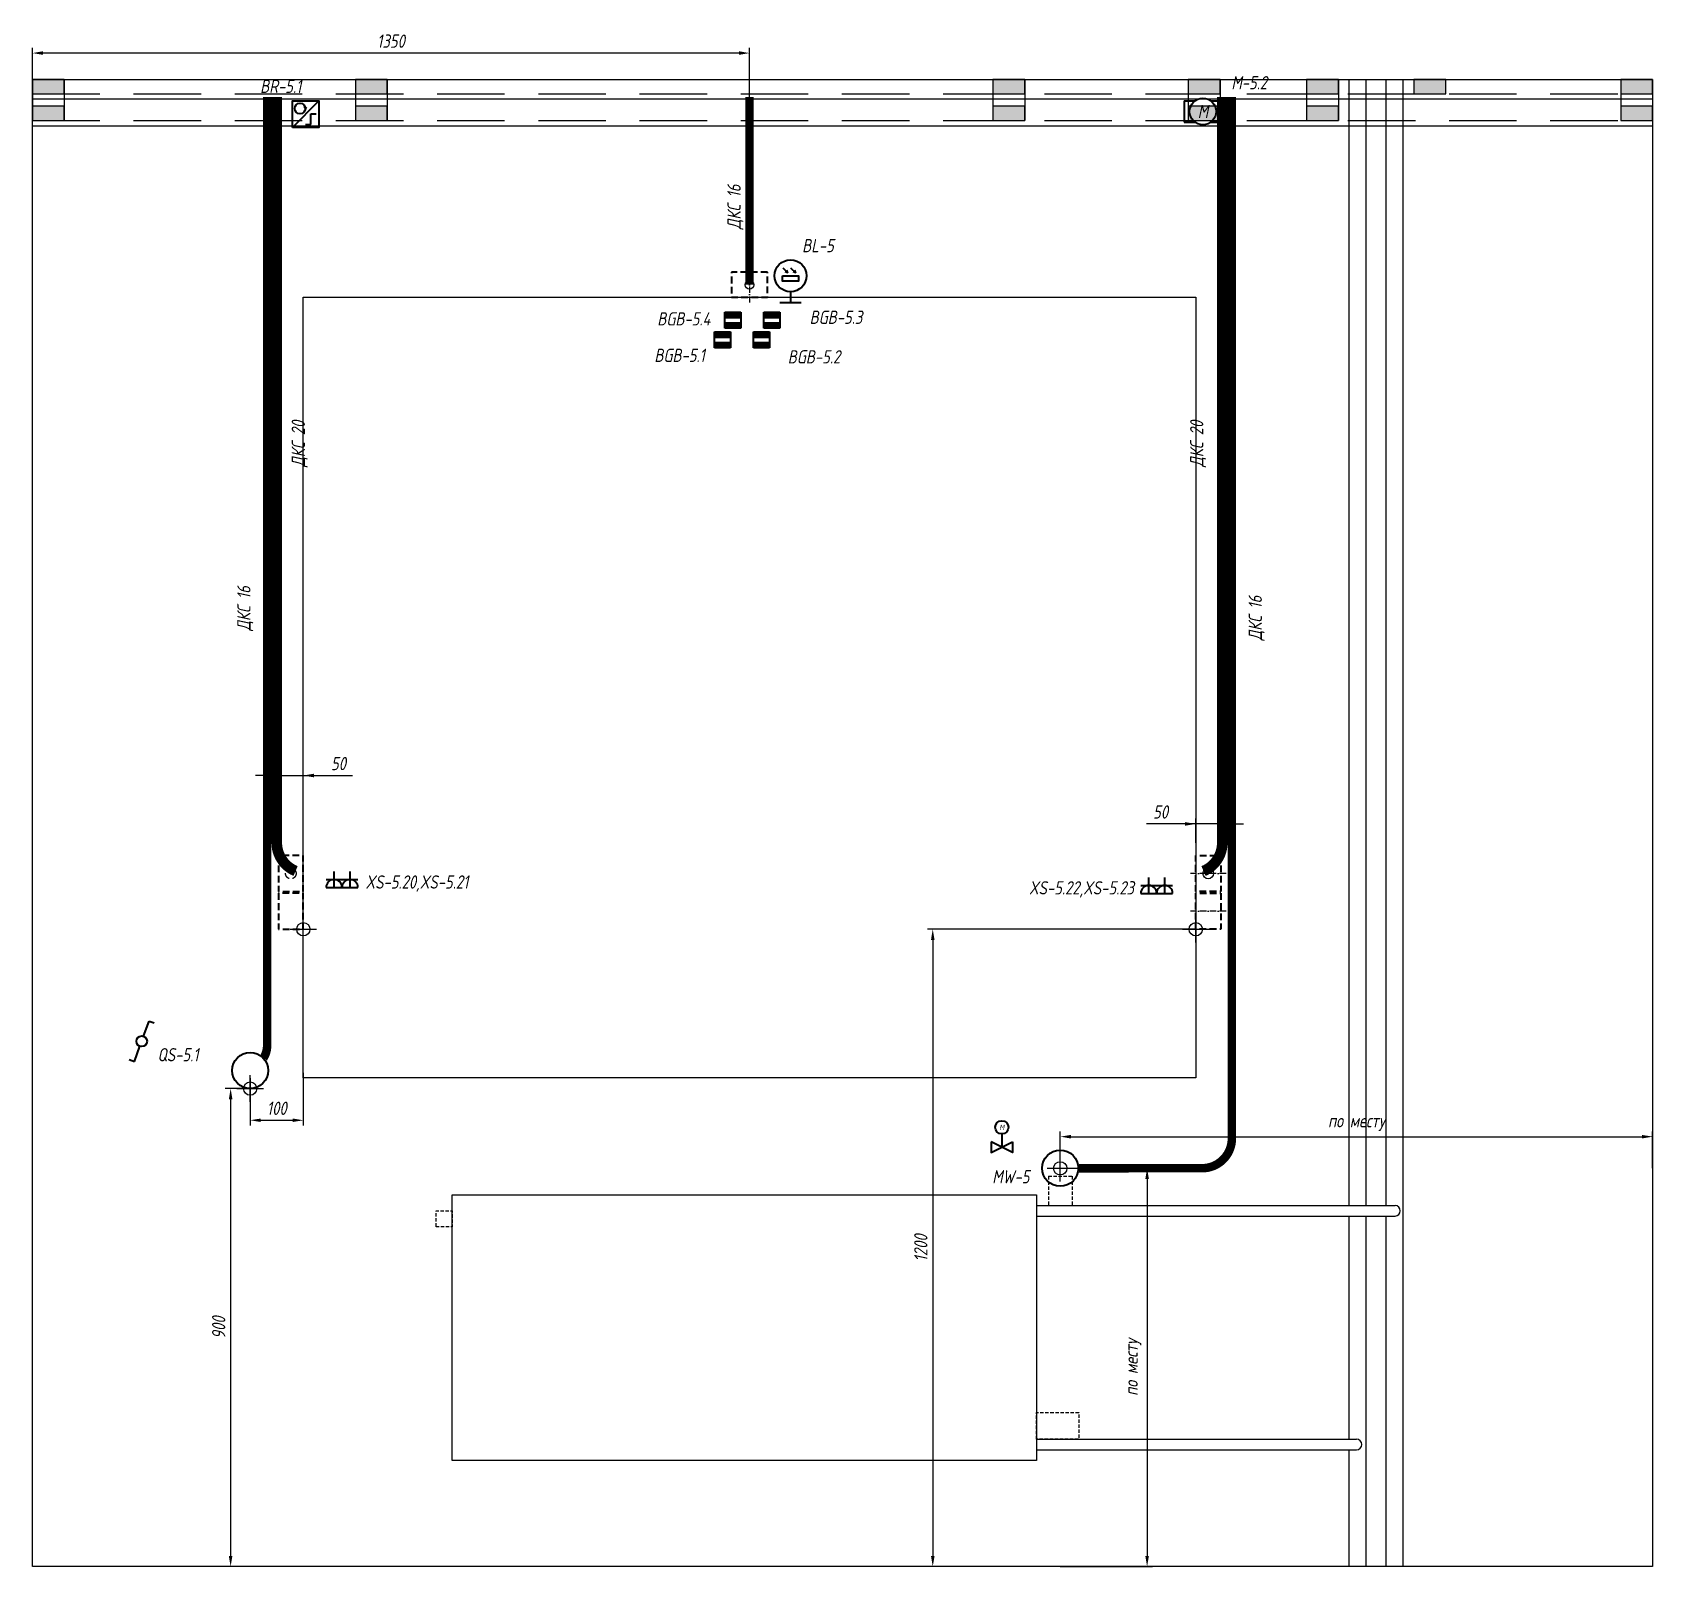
# Model space of a CAD drawing. Header units: millimetres. Extents: x -36498 to 56557, y -58468 to 154.
# Drawn here: x 42913 to 45963, y -31338 to -28450 of the extents above; entities that cross this region are included whole.
import ezdxf
from ezdxf.enums import TextEntityAlignment as Align

# ---------------------------------------------------------------- set-up
doc = ezdxf.new("R2010")
doc.units = ezdxf.units.MM
doc.header["$PDMODE"] = 34
doc.header["$PDSIZE"] = 25
doc.linetypes.add('ACAD_ISO10W100', pattern=[18.5, 12, -3, 0.5, -3])
doc.linetypes.add('DASHED', pattern=[19.05, 12.7, -6.35])
for name, color, linetype in [('01 Черновое', 7, 'Continuous'), ('02 Розетки', 7, 'Continuous'), ('03 Потолок', 7, 'Continuous'), ('06 Авт-ка климата', 7, 'Continuous'), ('07 Авт-ка общая', 7, 'Continuous'), ('08 Пож. и техн. сигн.', 7, 'Continuous'), ('11 Привязка размеры', 7, 'Continuous')]:
    doc.layers.add(name, color=color, linetype=linetype)
doc.styles.get("Standard").update_dxf_attribs({"font": 'Ubuntu-R.ttf'})
doc.styles.add('ГОСТ-ISOCPEUR', font='isocpeui.ttf', dxfattribs={"width": 0.8})
doc.dimstyles.new('ISO-25', dxfattribs={"dimtxt": 2.5, "dimasz": 2.5, "dimexe": 1.25, "dimexo": 0.625, "dimtad": 1, "dimtxsty": 'Standard', "dimcen": 2.5, "dimadec": 0, "dimazin": 0, "dimtfac": 1, "dimtmove": 0, "dimatfit": 3, "dimfxl": 1, "dimarcsym": 0})

msp = doc.modelspace()

# ---------------------------------------------------------------- texts
at = {"layer": '02 Розетки', "linetype": 'Continuous', "style": 'ГОСТ-ISOCPEUR', "width": 0.8}
msp.add_text('XS-5.20,XS-5.21', height=25, dxfattribs=at).set_placement((43540.2, -30061.9))
msp.add_text('XS-5.22,XS-5.23', height=25, dxfattribs=at).set_placement((44986.9, -30072.9), align=Align.RIGHT)
at = {"layer": '02 Розетки', "color": 1, "char_height": 25, "width": 270.313, "attachment_point": 7, "rotation": 90, "style": 'ГОСТ-ISOCPEUR'}
for insert in [(43431.3, -29267.8), (45122.6, -29267.8)]:
    msp.add_mtext('{ДКС 20}', dxfattribs=dict(at, insert=insert))
at = {"layer": '06 Авт-ка климата', "linetype": 'Continuous', "style": 'ГОСТ-ISOCPEUR', "width": 0.8}
msp.add_text('MW-5', height=25, dxfattribs=at).set_placement((44790, -30616.8), align=Align.RIGHT)
at = {"layer": '06 Авт-ка климата', "char_height": 25, "width": 270.313, "attachment_point": 1, "rotation": 90, "style": 'ГОСТ-ISOCPEUR'}
for insert in [(43298.7, -29576.3), (45202.6, -29594.5)]:
    msp.add_mtext('{ДКС 16}', dxfattribs=dict(at, insert=insert))
at = {"layer": '07 Авт-ка общая', "linetype": 'Continuous', "style": 'ГОСТ-ISOCPEUR', "width": 0.8}
for s, p in [('BR-5.1', (43419.5, -28563.8)), ('M-5.2', (45237.4, -28557))]:
    msp.add_text(s, height=25, dxfattribs=at).set_placement(p, align=Align.RIGHT)
msp.add_text('QS-5.1', height=25, dxfattribs=at).set_placement((43148.6, -30387.1))
at = {"layer": '08 Пож. и техн. сигн.', "linetype": 'Continuous', "style": 'ГОСТ-ISOCPEUR', "width": 0.8}
for s, p in [('BL-5', (44421.8, -28863.7)), ('BGB-5.3', (44475.5, -28998.6)), ('BGB-5.4', (44189.6, -29001.6)), ('BGB-5.1', (44179.1, -29070.3)), ('BGB-5.2', (44433.9, -29073.1))]:
    msp.add_text(s, height=25, dxfattribs=at).set_placement(p, align=Align.RIGHT)
at = {"layer": '08 Пож. и техн. сигн.', "insert": (44221.5, -28820.4), "char_height": 25, "width": 270.313, "attachment_point": 1, "rotation": 90, "style": 'ГОСТ-ISOCPEUR'}
msp.add_mtext('{ДКС 16}', dxfattribs=at)

# ---------------------------------------------------------------- blocks, each defined once
blk = doc.blocks.new('электродвигатель')
at = {"color": 0, "lineweight": -2}
for p, q in [((0, 4), (0, 0)), ((0, 4), (2, 4)), ((5, 4), (7, 4)), ((7, 4), (7, 0)), ((0, 0), (2, 0)), ((5, 0), (7, 0))]:
    blk.add_line(p, q, dxfattribs=at)
blk.add_circle((3.5, 2), 2.5, dxfattribs=at)
at = {"color": 0, "lineweight": -2, "style": 'ГОСТ-ISOCPEUR', "width": 0.8}
blk.add_text('M', height=2.5, rotation=360, dxfattribs=at).set_placement((3.5, 2), align=Align.MIDDLE_CENTER)
blk = doc.blocks.new('энкодер')
at = {"color": 0, "lineweight": -2}
for p, q in [((0, 0), (5, 5)), ((2.43, 3.56), (2.2, 3.9)), ((2.43, 3.56), (2.66, 3.9)), ((2.48, 0.56), (3.48, 0.56)), ((3.48, 0.56), (3.48, 2.56)), ((3.48, 2.56), (4.48, 2.56))]:
    blk.add_line(p, q, dxfattribs=at)
blk.add_lwpolyline([(0, 0), (0, 5), (5, 5), (5, 0)], close=True, dxfattribs=at)
blk.add_circle((1.43, 3.56), 1, dxfattribs=at)
blk = doc.blocks.new('вентиль с электроприводом')
at = {"color": 0, "linetype": 'DASHED', "lineweight": -2}
blk.add_line((0, 2.5), (0, 0), dxfattribs=at)
at = {"color": 0, "lineweight": -2}
for points in [[(-2, 1), (-2, -1), (0, 0), (-2, 1)], [(2, 1), (2, -1), (0, 0), (2, 1)]]:
    blk.add_lwpolyline(points, dxfattribs=at)
blk.add_circle((0, 3.75), 1.25, dxfattribs=at)
at = {"color": 0, "lineweight": -2, "style": 'ГОСТ-ISOCPEUR', "width": 0.8}
blk.add_text('M', height=1, rotation=360, dxfattribs=at).set_placement((0, 3.75), align=Align.MIDDLE_CENTER)
blk = doc.blocks.new('кнопка жалюзи')
at = {"color": 0, "lineweight": -2}
for p, q in [((0.35, 0.94), (1.39, 3.78)), ((1.39, 3.78), (2.34, 3.45)), ((-1.39, -3.78), (-0.35, -0.94)), ((-2.34, -3.45), (-1.39, -3.78))]:
    blk.add_line(p, q, dxfattribs=at)
blk.add_circle((0, 0), 1, dxfattribs=at)
blk = doc.blocks.new('розетка скрытая трехполюсная')
at = {"color": 0, "lineweight": -2}
for p, q in [((-1.5, 1.5), (1.5, 1.5)), ((-1.5, 0), (1.5, 0)), ((0, 0), (0, 3))]:
    blk.add_line(p, q, dxfattribs=at)
blk.add_arc((0, 0), 1.5, 0, 180, dxfattribs=at)
blk = doc.blocks.new('*D230')
at = {"layer": '11 Привязка размеры', "color": 0, "lineweight": -2, "transparency": 16777216}
for p, q in [((45153.1, -29940.1), (45010.7, -29940.1)), ((45103.1, -29975.4), (45103.1, -29930.1)), ((45153.1, -29940.1), (45103.1, -29940.1)), ((45153.1, -29975.4), (45153.1, -29930.1)), ((45173.1, -29940.1), (45193.1, -29940.1))]:
    blk.add_line(p, q, dxfattribs=at)
at = {"layer": '11 Привязка размеры', "color": 0, "transparency": 16777216}
for points in [[(45083.1, -29943.4), (45083.1, -29936.7), (45103.1, -29940.1)], [(45173.1, -29936.7), (45173.1, -29943.4), (45153.1, -29940.1)]]:
    blk.add_solid(points, dxfattribs=at)
at = {"layer": 'Defpoints', "color": 0, "transparency": 16777216}
for p in [(45103.1, -29940.1), (45103.1, -29975.4), (45153.1, -29975.4)]:
    blk.add_point(p, dxfattribs=at)
at = {"layer": '11 Привязка размеры', "color": 0, "transparency": 16777216, "insert": (45036.9, -29917.6), "char_height": 25, "attachment_point": 5, "style": 'ГОСТ-ISOCPEUR'}
blk.add_mtext('50', dxfattribs=at)
blk = doc.blocks.new('*D231')
at = {"layer": '11 Привязка размеры', "color": 0, "lineweight": -2, "transparency": 16777216}
for p, q in [((43423.1, -30408.4), (43423.1, -30508)), ((43323.1, -30418.5), (43323.1, -30508)), ((43343.1, -30498), (43403.1, -30498))]:
    blk.add_line(p, q, dxfattribs=at)
at = {"layer": '11 Привязка размеры', "color": 0, "transparency": 16777216}
for points in [[(43343.1, -30494.7), (43343.1, -30501.3), (43323.1, -30498)], [(43403.1, -30501.3), (43403.1, -30494.7), (43423.1, -30498)]]:
    blk.add_solid(points, dxfattribs=at)
at = {"layer": 'Defpoints', "color": 0, "transparency": 16777216}
for p in [(43423.1, -30408.4), (43323.1, -30418.5), (43423.1, -30498)]:
    blk.add_point(p, dxfattribs=at)
at = {"layer": '11 Привязка размеры', "color": 0, "transparency": 16777216, "insert": (43373.1, -30475.5), "char_height": 25, "attachment_point": 5, "style": 'ГОСТ-ISOCPEUR'}
blk.add_mtext('100', dxfattribs=at)
blk = doc.blocks.new('*D232')
at = {"layer": '11 Привязка размеры', "color": 0, "lineweight": -2, "transparency": 16777216}
for p, q in [((43323.1, -30438.4), (43276.3, -30438.4)), ((43286.3, -30458.4), (43286.3, -31318.4)), ((43323.1, -31338.4), (43276.3, -31338.4))]:
    blk.add_line(p, q, dxfattribs=at)
at = {"layer": '11 Привязка размеры', "color": 0, "transparency": 16777216}
for points in [[(43289.6, -30458.4), (43282.9, -30458.4), (43286.3, -30438.4)], [(43282.9, -31318.4), (43289.6, -31318.4), (43286.3, -31338.4)]]:
    blk.add_solid(points, dxfattribs=at)
at = {"layer": 'Defpoints', "color": 0, "transparency": 16777216}
for p in [(43323.1, -30438.4), (43286.3, -31338.4), (43323.1, -31338.4)]:
    blk.add_point(p, dxfattribs=at)
at = {"layer": '11 Привязка размеры', "color": 0, "transparency": 16777216, "insert": (43263.8, -30888.4), "char_height": 25, "attachment_point": 5, "rotation": 90, "style": 'ГОСТ-ISOCPEUR'}
blk.add_mtext('900', dxfattribs=at)
blk = doc.blocks.new('геркон')
at = {"lineweight": -2}
for points in [[(3, 2), (3, 3), (0, 3), (0, 2)], [(3, 0), (3, 1), (0, 1), (0, 0)]]:
    blk.add_hatch(color=0, dxfattribs=at).paths.add_polyline_path(points)
at = {"color": 0, "lineweight": -2}
for p, q in [((0, 0), (0, 3)), ((0, 3), (3, 3)), ((0, 2), (3, 2)), ((0, 1), (3, 1)), ((3, 0), (0, 0)), ((3, 3), (3, 0))]:
    blk.add_line(p, q, dxfattribs=at)
blk = doc.blocks.new('фотоэлемент')
at = {"color": 0, "lineweight": -2}
for p, q in [((-1.48, 6.52), (-0.51, 5.55)), ((0.02, 6.52), (0.99, 5.55)), ((-0.51, 5.55), (-1.02, 5.74)), ((-0.51, 5.55), (-0.7, 6.06)), ((0.99, 5.55), (0.48, 5.74)), ((0.99, 5.55), (0.8, 6.06)), ((-2, 0), (2, 0)), ((0, 2), (0, 0))]:
    blk.add_line(p, q, dxfattribs=at)
blk.add_lwpolyline([(-1.5, 5), (1.5, 5), (1.5, 4), (-1.5, 4)], close=True, dxfattribs=at)
blk.add_circle((0, 5), 3, dxfattribs=at)
blk = doc.blocks.new('*D233')
at = {"layer": '11 Привязка размеры', "color": 0, "lineweight": -2, "transparency": 16777216}
for p, q in [((44848.1, -30588.5), (45021.5, -30588.5)), ((45011.5, -30608.5), (45011.5, -31318.4)), ((44848.1, -31338.4), (45021.5, -31338.4))]:
    blk.add_line(p, q, dxfattribs=at)
at = {"layer": '11 Привязка размеры', "color": 0, "transparency": 16777216}
for points in [[(45014.9, -30608.5), (45008.2, -30608.5), (45011.5, -30588.5)], [(45008.2, -31318.4), (45014.9, -31318.4), (45011.5, -31338.4)]]:
    blk.add_solid(points, dxfattribs=at)
at = {"layer": 'Defpoints', "color": 0, "transparency": 16777216}
for p in [(44848.1, -30588.5), (44848.1, -31338.4), (45011.5, -31338.4)]:
    blk.add_point(p, dxfattribs=at)
at = {"layer": '11 Привязка размеры', "color": 0, "transparency": 16777216, "insert": (44984.9, -30963.4), "char_height": 25, "attachment_point": 5, "rotation": 90, "style": 'ГОСТ-ISOCPEUR'}
blk.add_mtext('по месту', dxfattribs=at)
blk = doc.blocks.new('*D234')
at = {"layer": '11 Привязка размеры', "color": 0, "lineweight": -2, "transparency": 16777216}
for p, q in [((44848.1, -30588.5), (44848.1, -30518.9)), ((44868.1, -30528.9), (45943.1, -30528.9)), ((45963.1, -30588.5), (45963.1, -30518.9))]:
    blk.add_line(p, q, dxfattribs=at)
at = {"layer": '11 Привязка размеры', "color": 0, "transparency": 16777216}
for points in [[(44868.1, -30525.6), (44868.1, -30532.3), (44848.1, -30528.9)], [(45943.1, -30532.3), (45943.1, -30525.6), (45963.1, -30528.9)]]:
    blk.add_solid(points, dxfattribs=at)
at = {"layer": 'Defpoints', "color": 0, "transparency": 16777216}
for p in [(45963.1, -30528.9), (44848.1, -30588.5), (45963.1, -30588.5)]:
    blk.add_point(p, dxfattribs=at)
at = {"layer": '11 Привязка размеры', "color": 0, "transparency": 16777216, "insert": (45405.6, -30502.3), "char_height": 25, "attachment_point": 5, "style": 'ГОСТ-ISOCPEUR'}
blk.add_mtext('по месту', dxfattribs=at)
blk = doc.blocks.new('*D235')
at = {"layer": '11 Привязка размеры', "color": 0, "lineweight": -2, "transparency": 16777216}
for p, q in [((45103.1, -30138.4), (44598, -30138.4)), ((44608, -30158.4), (44608, -31318.4)), ((45103.1, -31338.4), (44598, -31338.4))]:
    blk.add_line(p, q, dxfattribs=at)
at = {"layer": '11 Привязка размеры', "color": 0, "transparency": 16777216}
for points in [[(44611.4, -30158.4), (44604.7, -30158.4), (44608, -30138.4)], [(44604.7, -31318.4), (44611.4, -31318.4), (44608, -31338.4)]]:
    blk.add_solid(points, dxfattribs=at)
at = {"layer": 'Defpoints', "color": 0, "transparency": 16777216}
for p in [(45103.1, -30138.4), (44608, -31338.4), (45103.1, -31338.4)]:
    blk.add_point(p, dxfattribs=at)
at = {"layer": '11 Привязка размеры', "color": 0, "transparency": 16777216, "insert": (44585.5, -30738.4), "char_height": 25, "attachment_point": 5, "rotation": 90, "style": 'ГОСТ-ISOCPEUR'}
blk.add_mtext('1200', dxfattribs=at)
blk = doc.blocks.new('*D236')
at = {"layer": '11 Привязка размеры', "color": 0, "lineweight": -2, "transparency": 16777216}
for p, q in [((43353.1, -29848.9), (43333.1, -29848.9)), ((43373.1, -29975.4), (43373.1, -29838.9)), ((43373.1, -29848.9), (43515.5, -29848.9)), ((43373.1, -29848.9), (43423.1, -29848.9)), ((43423.1, -29975.4), (43423.1, -29838.9))]:
    blk.add_line(p, q, dxfattribs=at)
at = {"layer": '11 Привязка размеры', "color": 0, "transparency": 16777216}
for points in [[(43353.1, -29852.3), (43353.1, -29845.6), (43373.1, -29848.9)], [(43443.1, -29845.6), (43443.1, -29852.3), (43423.1, -29848.9)]]:
    blk.add_solid(points, dxfattribs=at)
at = {"layer": 'Defpoints', "color": 0, "transparency": 16777216}
for p in [(43423.1, -29848.9), (43373.1, -29975.4), (43423.1, -29975.4)]:
    blk.add_point(p, dxfattribs=at)
at = {"layer": '11 Привязка размеры', "color": 0, "transparency": 16777216, "insert": (43489.3, -29826.4), "char_height": 25, "attachment_point": 5, "style": 'ГОСТ-ISOCPEUR'}
blk.add_mtext('50', dxfattribs=at)
blk = doc.blocks.new('*D237')
at = {"layer": '11 Привязка размеры', "color": 0, "lineweight": -2, "transparency": 16777216}
for p, q in [((42913.1, -28571.4), (42913.1, -28478.7)), ((44263.1, -28571.4), (44263.1, -28478.7)), ((44243.1, -28488.7), (42933.1, -28488.7))]:
    blk.add_line(p, q, dxfattribs=at)
at = {"layer": '11 Привязка размеры', "color": 0, "transparency": 16777216}
for points in [[(42933.1, -28485.3), (42933.1, -28492), (42913.1, -28488.7)], [(44243.1, -28492), (44243.1, -28485.3), (44263.1, -28488.7)]]:
    blk.add_solid(points, dxfattribs=at)
at = {"layer": 'Defpoints', "color": 0, "transparency": 16777216}
for p in [(42913.1, -28488.7), (42913.1, -28571.4), (44263.1, -28571.4)]:
    blk.add_point(p, dxfattribs=at)
at = {"layer": '11 Привязка размеры', "color": 0, "transparency": 16777216, "insert": (43588.1, -28466.2), "char_height": 25, "attachment_point": 5, "style": 'ГОСТ-ISOCPEUR'}
blk.add_mtext('1350', dxfattribs=at)

# ---------------------------------------------------------------- dimensions: what is measured, and where the dimension line sits
at = {"layer": '11 Привязка размеры'}
for base, p1, p2, picture, middle in [((42913.1, -28488.7), (44263.1, -28571.4), (42913.1, -28571.4), '*D237', (43588.1, -28466.2)), ((43423.1, -29848.9), (43373.1, -29975.4), (43423.1, -29975.4), '*D236', (43489.3, -29826.4)), ((45103.1, -29940.1), (45153.1, -29975.4), (45103.1, -29975.4), '*D230', (45036.9, -29917.6))]:
    dim = msp.add_linear_dim(base=base, p1=p1, p2=p2, dimstyle='ISO-25', override={"dimtxt": 25, "dimasz": 20, "dimexe": 10, "dimexo": 0, "dimgap": 10, "dimdec": 0, "dimtxsty": 'ГОСТ-ISOCPEUR'}, dxfattribs=at)
    dim.commit()
    dim.dimension.update_dxf_attribs({"geometry": picture, "text_midpoint": middle})
for base, p1, p2, picture, middle in [((44608, -31338.4), (45103.1, -30138.4), (45103.1, -31338.4), '*D235', (44585.5, -30738.4)), ((43286.3, -31338.4), (43323.1, -30438.4), (43323.1, -31338.4), '*D232', (43263.8, -30888.4))]:
    dim = msp.add_linear_dim(base=base, p1=p1, p2=p2, angle=90, dimstyle='ISO-25', override={"dimtxt": 25, "dimasz": 20, "dimexe": 10, "dimexo": 0, "dimgap": 10, "dimdec": 0, "dimtxsty": 'ГОСТ-ISOCPEUR'}, dxfattribs=at)
    dim.commit()
    dim.dimension.update_dxf_attribs({"geometry": picture, "text_midpoint": middle})
dim = msp.add_linear_dim(base=(43423.1, -30498), p1=(43323.1, -30418.5), p2=(43423.1, -30408.4), dimstyle='ISO-25', override={"dimtxt": 25, "dimasz": 20, "dimexe": 10, "dimexo": 0, "dimgap": 10, "dimdec": 0, "dimtxsty": 'ГОСТ-ISOCPEUR'}, dxfattribs=at)
dim.commit()
dim.dimension.update_dxf_attribs({"geometry": '*D231', "text_midpoint": (43373.1, -30498), "dimtype": 160})
dim = msp.add_linear_dim(base=(45963.1, -30528.9), p1=(44848.1, -30588.5), p2=(45963.1, -30588.5), text='по месту', dimstyle='ISO-25', override={"dimtxt": 25, "dimasz": 20, "dimexe": 10, "dimexo": 0, "dimgap": 10, "dimdec": 0, "dimtxsty": 'ГОСТ-ISOCPEUR'}, dxfattribs=at)
dim.commit()
dim.dimension.update_dxf_attribs({"geometry": '*D234', "text_midpoint": (45405.6, -30502.3)})
dim = msp.add_linear_dim(base=(45011.5, -31338.4), p1=(44848.1, -30588.5), p2=(44848.1, -31338.4), angle=90, text='по месту', dimstyle='ISO-25', override={"dimtxt": 25, "dimasz": 20, "dimexe": 10, "dimexo": 0, "dimgap": 10, "dimdec": 0, "dimtxsty": 'ГОСТ-ISOCPEUR'}, dxfattribs=at)
dim.commit()
dim.dimension.update_dxf_attribs({"geometry": '*D233', "text_midpoint": (45011.5, -30963.4), "dimtype": 160})

# ---------------------------------------------------------------- hatches: boundary and pattern name
at = {"layer": '03 Потолок', "lineweight": -2}
for points in [[(42913.1, -28538.4), (42913.1, -28565.4), (42973.1, -28565.4), (42973.1, -28538.4)], [(43521.1, -28538.4), (43521.1, -28565.4), (43581.1, -28565.4), (43581.1, -28538.4)], [(44721.1, -28538.4), (44721.1, -28565.4), (44781.1, -28565.4), (44781.1, -28538.4)], [(45089.1, -28538.4), (45089.1, -28565.4), (45149.1, -28565.4), (45149.1, -28538.4)], [(45311.7, -28538.4), (45311.7, -28565.4), (45371.7, -28565.4), (45371.7, -28538.4)], [(45513.7, -28538.4), (45513.7, -28565.4), (45573.7, -28565.4), (45573.7, -28538.4)], [(45903.1, -28538.4), (45903.1, -28565.4), (45963.1, -28565.4), (45963.1, -28538.4)], [(42913.1, -28588.9), (42913.1, -28615.9), (42973.1, -28615.9), (42973.1, -28588.9)], [(43521.1, -28588.9), (43521.1, -28615.9), (43581.1, -28615.9), (43581.1, -28588.9)], [(44721.1, -28588.9), (44721.1, -28615.9), (44781.1, -28615.9), (44781.1, -28588.9)], [(45089.1, -28588.9), (45089.1, -28615.9), (45149.1, -28615.9), (45149.1, -28588.9)], [(45311.7, -28588.9), (45311.7, -28615.9), (45371.7, -28615.9), (45371.7, -28588.9)], [(45903.1, -28588.9), (45903.1, -28615.9), (45963.1, -28615.9), (45963.1, -28588.9)]]:
    msp.add_hatch(color=252, dxfattribs=at).paths.add_polyline_path(points)

# ---------------------------------------------------------------- linework, layer by layer
at = {"layer": '01 Черновое'}
for p, q in [((45391.1, -28538.4), (45391.1, -30658.4)), ((45423.1, -28538.4), (45423.1, -30658.4)), ((45461.1, -28538.4), (45461.1, -30658.4)), ((45493.1, -28538.4), (45493.1, -31338.4)), ((44803.1, -30658.4), (45478.2, -30658.4)), ((44803.1, -30678.4), (45478.2, -30678.4)), ((45391.1, -30678.4), (45391.1, -31098.4)), ((45423.1, -30678.4), (45423.1, -31338.4)), ((45461.1, -30678.4), (45461.1, -31338.4)), ((44803.1, -31098.4), (45405.8, -31098.4)), ((44803.1, -31118.4), (45405.8, -31118.4)), ((45391.1, -31118.4), (45391.1, -31338.4))]:
    msp.add_line(p, q, dxfattribs=at)
at = {"layer": '01 Черновое', "linetype": 'DASHED', "ltscale": 0.5}
for p, q in [((44825.6, -30603.4), (44870.6, -30603.4)), ((44825.6, -30603.4), (44825.6, -30658.4)), ((44870.6, -30603.4), (44870.6, -30658.4))]:
    msp.add_line(p, q, dxfattribs=at)
at = {"layer": '01 Черновое'}
for points in [[(42913.1, -31338.4), (42913.1, -28538.4), (45963.1, -28538.4), (45963.1, -31338.4)], [(43423.1, -30418.4), (43423.1, -28948.4), (45103.1, -28948.4), (45103.1, -30418.4)], [(43703.1, -31138.4), (43703.1, -30638.4), (44803.1, -30638.4), (44803.1, -31138.4)]]:
    msp.add_lwpolyline(points, close=True, dxfattribs=at)
at = {"layer": '01 Черновое', "linetype": 'DASHED', "ltscale": 0.5, "flags": 128}
for points in [[(43673.1, -30698.4), (43673.1, -30668.4), (43703.1, -30668.4), (43703.1, -30698.4)], [(44803.1, -31098.4), (44803.1, -31048.4), (44883.1, -31048.4), (44883.1, -31098.4)]]:
    msp.add_lwpolyline(points, close=True, dxfattribs=at)
at = {"layer": '01 Черновое'}
for centre in [(45478.2, -30668.4), (45405.8, -31108.4)]:
    msp.add_arc(centre, 10, 270, 90, dxfattribs=at)
at = {"layer": '02 Розетки', "color": 1, "flags": 128}
for points in [[(43373.1, -28571.4, 20, 20, 0), (43373.1, -29975.4, 20, 20, 0.301202), (43408.5, -30028.8, 20, 20, 0.100476)], [(45153.1, -28571.4, 20, 20, 0), (45153.1, -29975.4, 20, 20, -0.301202), (45117.7, -30028.8, 20, 20, -0.100476)]]:
    msp.add_lwpolyline(points, format="xyseb", dxfattribs=at)
at = {"layer": '02 Розетки', "color": 1, "linetype": 'DASHED', "lineweight": 40, "flags": 128}
for points in [[(43376.1, -29999.4), (43376.1, -30067.4), (43423.1, -30067.4), (43423.1, -29999.4)], [(45150.1, -29999.4), (45150.1, -30067.4), (45103.1, -30067.4), (45103.1, -29999.4)], [(43376.1, -30070.4), (43376.1, -30138.4), (43423.1, -30138.4), (43423.1, -30070.4)], [(45150.1, -30070.4), (45150.1, -30138.4), (45103.1, -30138.4), (45103.1, -30070.4)]]:
    msp.add_lwpolyline(points, close=True, dxfattribs=at)
at = {"layer": '02 Розетки', "color": 1, "linetype": 'DASHED'}
msp.add_circle((43399.6, -30033.4), 10, dxfattribs=at)
at = {"layer": '02 Розетки', "color": 1}
msp.add_circle((45126.6, -30033.4), 10, dxfattribs=at)
at = {"layer": '03 Потолок', "color": 1, "lineweight": -2}
for p, q in [((42913.1, -28538.4), (42913.1, -28615.9)), ((42973.1, -28538.4), (42973.1, -28615.9)), ((43521.1, -28538.4), (43521.1, -28615.9)), ((43581.1, -28538.4), (43581.1, -28615.9)), ((44721.1, -28538.4), (44721.1, -28615.9)), ((44781.1, -28538.4), (44781.1, -28615.9)), ((45089.1, -28538.4), (45089.1, -28615.9)), ((45149.1, -28538.4), (45149.1, -28615.9)), ((45311.7, -28538.4), (45311.7, -28615.9)), ((45371.7, -28538.4), (45371.7, -28615.9)), ((45903.1, -28538.4), (45903.1, -28615.9)), ((45963.1, -28538.4), (45963.1, -28615.9))]:
    msp.add_line(p, q, dxfattribs=at)
at = {"layer": '03 Потолок', "color": 1, "linetype": 'DASHED', "ltscale": 10}
for p, q in [((42913.1, -28565.4), (45963.1, -28565.4)), ((42913.1, -28615.9), (45963.1, -28615.9))]:
    msp.add_line(p, q, dxfattribs=at)
at = {"layer": '03 Потолок', "color": 1, "ltscale": 10}
for p, q in [((42913.1, -28574.9), (45963.1, -28574.9)), ((42913.1, -28625.4), (45963.1, -28625.4))]:
    msp.add_line(p, q, dxfattribs=at)
at = {"layer": '03 Потолок', "color": 1, "lineweight": -2}
for points in [[(42913.1, -28538.4), (42913.1, -28565.4), (42973.1, -28565.4), (42973.1, -28538.4)], [(42913.1, -28538.4), (42913.1, -28565.4), (42973.1, -28565.4), (42973.1, -28538.4)], [(43521.1, -28538.4), (43521.1, -28565.4), (43581.1, -28565.4), (43581.1, -28538.4)], [(43521.1, -28538.4), (43521.1, -28565.4), (43581.1, -28565.4), (43581.1, -28538.4)], [(44721.1, -28538.4), (44721.1, -28565.4), (44781.1, -28565.4), (44781.1, -28538.4)], [(44721.1, -28538.4), (44721.1, -28565.4), (44781.1, -28565.4), (44781.1, -28538.4)], [(45089.1, -28538.4), (45089.1, -28565.4), (45149.1, -28565.4), (45149.1, -28538.4)], [(45089.1, -28538.4), (45089.1, -28565.4), (45149.1, -28565.4), (45149.1, -28538.4)], [(45311.7, -28538.4), (45311.7, -28565.4), (45371.7, -28565.4), (45371.7, -28538.4)], [(45311.7, -28538.4), (45311.7, -28565.4), (45371.7, -28565.4), (45371.7, -28538.4)], [(45513.7, -28538.4), (45513.7, -28565.4), (45573.7, -28565.4), (45573.7, -28538.4)], [(45903.1, -28538.4), (45903.1, -28565.4), (45963.1, -28565.4), (45963.1, -28538.4)], [(45903.1, -28538.4), (45903.1, -28565.4), (45963.1, -28565.4), (45963.1, -28538.4)], [(42913.1, -28588.9), (42913.1, -28615.9), (42973.1, -28615.9), (42973.1, -28588.9)], [(42913.1, -28588.9), (42913.1, -28615.9), (42973.1, -28615.9), (42973.1, -28588.9)], [(43521.1, -28588.9), (43521.1, -28615.9), (43581.1, -28615.9), (43581.1, -28588.9)], [(43521.1, -28588.9), (43521.1, -28615.9), (43581.1, -28615.9), (43581.1, -28588.9)], [(44721.1, -28588.9), (44721.1, -28615.9), (44781.1, -28615.9), (44781.1, -28588.9)], [(44721.1, -28588.9), (44721.1, -28615.9), (44781.1, -28615.9), (44781.1, -28588.9)], [(45089.1, -28588.9), (45089.1, -28615.9), (45149.1, -28615.9), (45149.1, -28588.9)], [(45089.1, -28588.9), (45089.1, -28615.9), (45149.1, -28615.9), (45149.1, -28588.9)], [(45311.7, -28588.9), (45311.7, -28615.9), (45371.7, -28615.9), (45371.7, -28588.9)], [(45311.7, -28588.9), (45311.7, -28615.9), (45371.7, -28615.9), (45371.7, -28588.9)], [(45903.1, -28588.9), (45903.1, -28615.9), (45963.1, -28615.9), (45963.1, -28588.9)], [(45903.1, -28588.9), (45903.1, -28615.9), (45963.1, -28615.9), (45963.1, -28588.9)]]:
    msp.add_lwpolyline(points, close=True, dxfattribs=at)
at = {"layer": '06 Авт-ка климата', "const_width": 16, "flags": 128}
msp.add_lwpolyline([(43348.1, -30381.2, 0.137558), (43355.1, -30356.3), (43355.1, -28571.4)], format="xyb", dxfattribs=at)
at = {"layer": '06 Авт-ка климата', "color": 254, "const_width": 16}
msp.add_lwpolyline([(44882.1, -30588.4), (45115.1, -30588.3, 0.414214), (45171.1, -30532.3), (45171.1, -28571.4)], format="xyb", dxfattribs=at)
at = {"layer": '06 Авт-ка климата', "lineweight": 40}
msp.add_circle((44848.1, -30588.4), 34, dxfattribs=at)
at = {"layer": '07 Авт-ка общая', "lineweight": 40}
msp.add_circle((43323.1, -30404.3), 34, dxfattribs=at)
at = {"layer": '08 Пож. и техн. сигн.', "const_width": 16, "flags": 128}
msp.add_lwpolyline([(44263.1, -28924.9), (44263.1, -28571.4)], dxfattribs=at)
at = {"layer": '08 Пож. и техн. сигн.', "linetype": 'DASHED', "lineweight": 40, "flags": 128}
msp.add_lwpolyline([(44297.1, -28901.4), (44229.1, -28901.4), (44229.1, -28948.4), (44297.1, -28948.4)], close=True, dxfattribs=at)
at = {"layer": '08 Пож. и техн. сигн.'}
msp.add_circle((44263.1, -28924.9), 8, dxfattribs=at)
at = {"layer": '11 Привязка размеры', "linetype": 'ACAD_ISO10W100'}
for p, q in [((44263.1, -28891.4), (44263.1, -28958.4)), ((45160.1, -30033.4), (45093.1, -30033.4)), ((45160.1, -30104.4), (45093.1, -30104.4))]:
    msp.add_line(p, q, dxfattribs=at)
at = {"layer": '11 Привязка размеры', "lineweight": -2}
for p in [(43423.1, -30138.4), (45103.1, -30138.4), (43323.1, -30438.4), (44848.1, -30588.5)]:
    msp.add_point(p, dxfattribs=at)

# ---------------------------------------------------------------- block references
at = {"layer": '02 Розетки', "color": 1, "lineweight": 40, "xscale": 10, "yscale": 10, "zscale": 10}
for p in [(43481, -30059.8), (43511, -30059.8), (45014.6, -30070.8), (45044.6, -30070.8)]:
    msp.add_blockref('розетка скрытая трехполюсная', p, dxfattribs=at)
at = {"layer": '06 Авт-ка климата', "color": 2, "lineweight": 40, "xscale": 10, "yscale": 10, "zscale": 10}
msp.add_blockref('вентиль с электроприводом', (44738, -30548.8), dxfattribs=at)
at = {"layer": '07 Авт-ка общая', "lineweight": 40, "xscale": 10, "yscale": 10, "zscale": 10}
for name, p in [('электродвигатель', (45081.6, -28618.7)), ('энкодер', (43402.6, -28628.7)), ('кнопка жалюзи', (43118.9, -30349.3))]:
    msp.add_blockref(name, p, dxfattribs=at)
at = {"layer": '08 Пож. и техн. сигн.', "lineweight": 40, "xscale": 10, "yscale": 10, "zscale": 10}
for name, p in [('фотоэлемент', (44340.3, -28958)), ('геркон', (44216.6, -29006.6)), ('геркон', (44290.3, -29006.6)), ('геркон', (44197, -29043.6)), ('геркон', (44270.6, -29043.6))]:
    msp.add_blockref(name, p, dxfattribs=at)

msp.set_redraw_order([(e.dxf.handle, doc.entitydb.next_handle()) for e in msp.query("TEXT MTEXT ATTDEF DIMENSION ARC_DIMENSION")])  # texts and dimensions are drawn at this point

doc.saveas('drawing.dxf')
